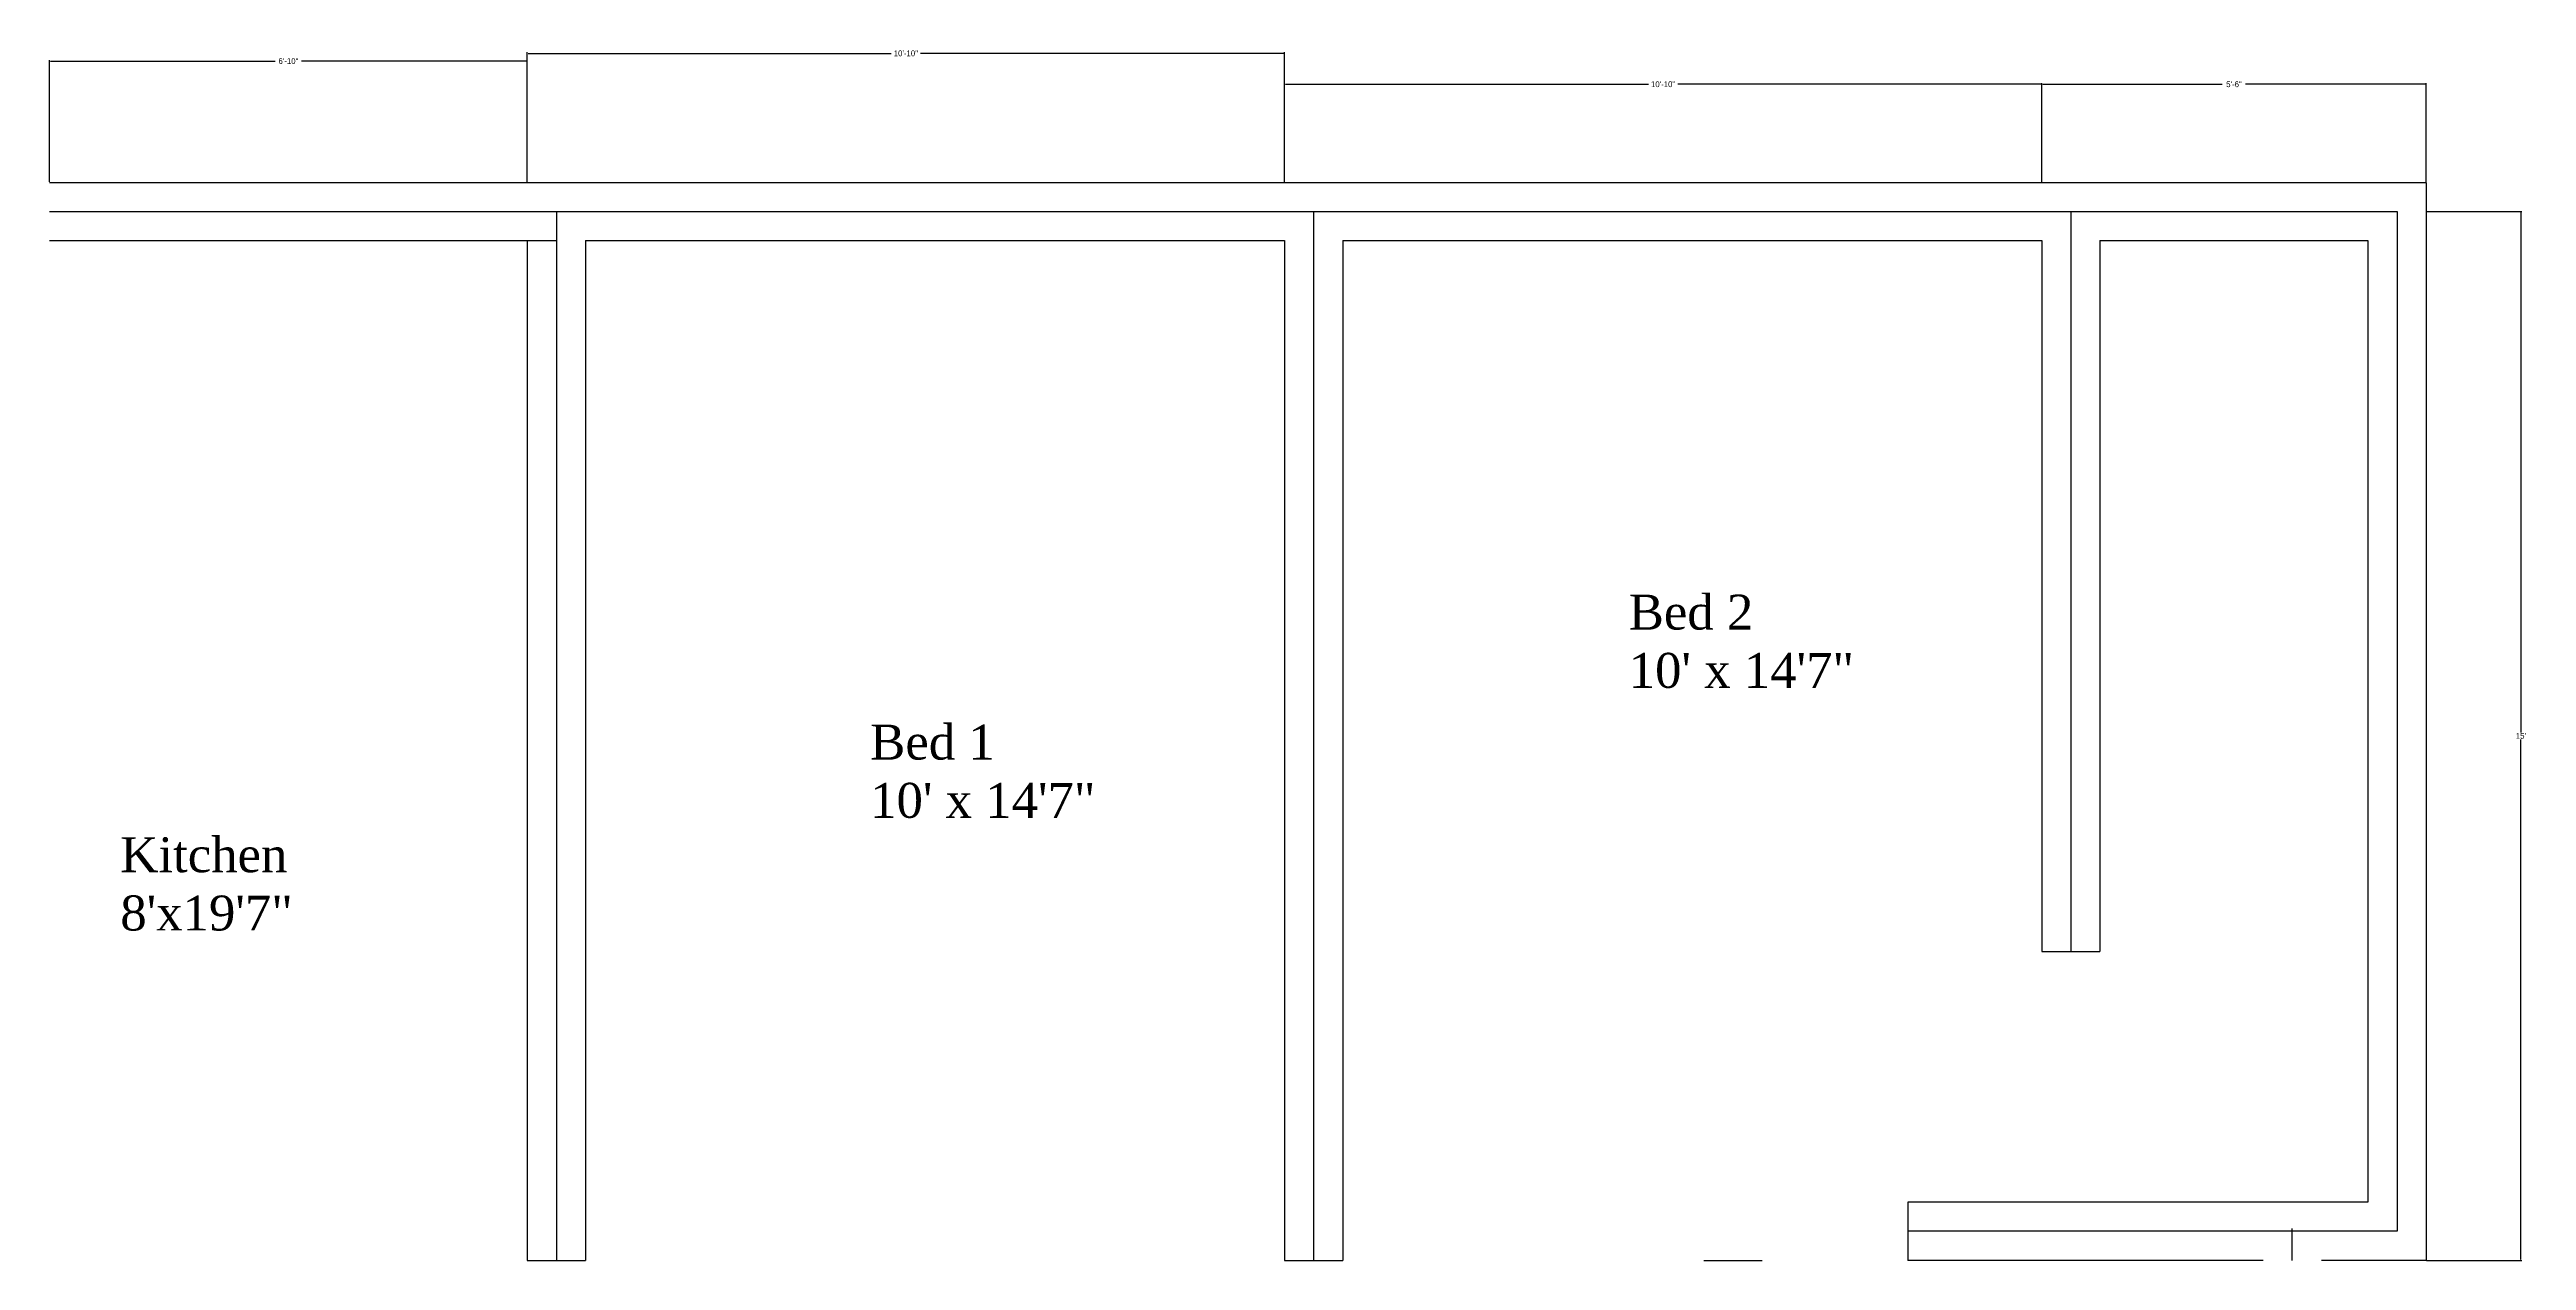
# Model space of a CAD drawing. Header units: inches. Extents: x -23324 to -22327, y 9655 to 10453.
# Drawn here: x -22752.1 to -22326.9, y 10244.7 to 10452.5 of the extents above; entities that cross this region are included whole.
import ezdxf

# ---------------------------------------------------------------- set-up
doc = ezdxf.new("R2010")
doc.units = ezdxf.units.IN
doc.header["$MEASUREMENT"] = 0
doc.dimstyles.get("Standard").update_dxf_attribs({"dimtxt": 1, "dimasz": 0.18, "dimexe": 0.18, "dimexo": 0.0625, "dimgap": 0.09, "dimtad": 0, "dimtih": 1, "dimtoh": 1, "dimdec": 0, "dimzin": 2, "dimdsep": 46, "dimlunit": 4, "dimtxsty": 'Standard', "dimcen": 0.09, "dimclrt": 5, "dimadec": 0, "dimazin": 0, "dimtfac": 1, "dimtdec": 0, "dimtofl": 0, "dimtmove": 0, "dimatfit": 3, "dimfxl": 1, "dimtolj": 1, "dimtzin": 0, "dimarcsym": 0})

# ---------------------------------------------------------------- blocks, each defined once
blk = doc.blocks.new('*D5')
at = {"color": 0, "lineweight": -2}
for p, q in [((-22752.14, 10429.78), (-22752.14, 10450.7)), ((-22751.96, 10450.52), (-22713.4, 10450.52)), ((-22670.32, 10450.52), (-22708.89, 10450.52)), ((-22670.14, 10429.78), (-22670.14, 10450.7))]:
    blk.add_line(p, q, dxfattribs=at)
at = {"color": 0}
for points in [[(-22751.96, 10450.55), (-22751.96, 10450.49), (-22752.14, 10450.52)], [(-22670.32, 10450.55), (-22670.32, 10450.49), (-22670.14, 10450.52)]]:
    blk.add_solid(points, dxfattribs=at)
at = {"layer": 'Defpoints', "color": 0}
for p in [(-22752.14, 10450.52), (-22752.14, 10429.72), (-22670.14, 10429.72)]:
    blk.add_point(p, dxfattribs=at)
at = {"color": 5, "insert": (-22711.14, 10450.52), "char_height": 1, "attachment_point": 5}
blk.add_mtext('\\A1;6\'-10"', dxfattribs=at)
blk = doc.blocks.new('*D6')
at = {"color": 0, "lineweight": -2}
for p, q in [((-22670.14, 10429.78), (-22670.14, 10452.03)), ((-22669.96, 10451.85), (-22607.65, 10451.85)), ((-22540.32, 10451.85), (-22602.64, 10451.85)), ((-22540.14, 10429.78), (-22540.14, 10452.03))]:
    blk.add_line(p, q, dxfattribs=at)
at = {"color": 0}
for points in [[(-22669.96, 10451.88), (-22669.96, 10451.82), (-22670.14, 10451.85)], [(-22540.32, 10451.88), (-22540.32, 10451.82), (-22540.14, 10451.85)]]:
    blk.add_solid(points, dxfattribs=at)
at = {"layer": 'Defpoints', "color": 0}
for p in [(-22540.14, 10451.85), (-22670.14, 10429.72), (-22540.14, 10429.72)]:
    blk.add_point(p, dxfattribs=at)
at = {"color": 5, "insert": (-22605.14, 10451.85), "char_height": 1, "attachment_point": 5}
blk.add_mtext('\\A1;10\'-10"', dxfattribs=at)
blk = doc.blocks.new('*D7')
at = {"color": 0, "lineweight": -2}
for p, q in [((-22540.14, 10429.78), (-22540.14, 10446.73)), ((-22539.96, 10446.55), (-22477.65, 10446.55)), ((-22410.32, 10446.55), (-22472.64, 10446.55)), ((-22410.14, 10429.78), (-22410.14, 10446.73))]:
    blk.add_line(p, q, dxfattribs=at)
at = {"color": 0}
for points in [[(-22539.96, 10446.58), (-22539.96, 10446.52), (-22540.14, 10446.55)], [(-22410.32, 10446.58), (-22410.32, 10446.52), (-22410.14, 10446.55)]]:
    blk.add_solid(points, dxfattribs=at)
at = {"layer": 'Defpoints', "color": 0}
for p in [(-22410.14, 10446.55), (-22540.14, 10429.72), (-22410.14, 10429.72)]:
    blk.add_point(p, dxfattribs=at)
at = {"color": 5, "insert": (-22475.14, 10446.55), "char_height": 1, "attachment_point": 5}
blk.add_mtext('\\A1;10\'-10"', dxfattribs=at)
blk = doc.blocks.new('*D8')
at = {"color": 0, "lineweight": -2}
for p, q in [((-22410.14, 10429.78), (-22410.14, 10446.73)), ((-22409.96, 10446.55), (-22379.15, 10446.55)), ((-22344.32, 10446.55), (-22375.14, 10446.55)), ((-22344.14, 10429.78), (-22344.14, 10446.73))]:
    blk.add_line(p, q, dxfattribs=at)
at = {"color": 0}
for points in [[(-22409.96, 10446.58), (-22409.96, 10446.52), (-22410.14, 10446.55)], [(-22344.32, 10446.58), (-22344.32, 10446.52), (-22344.14, 10446.55)]]:
    blk.add_solid(points, dxfattribs=at)
at = {"layer": 'Defpoints', "color": 0}
for p in [(-22344.14, 10446.55), (-22410.14, 10429.72), (-22344.14, 10429.72)]:
    blk.add_point(p, dxfattribs=at)
at = {"color": 5, "insert": (-22377.14, 10446.55), "char_height": 1, "attachment_point": 5}
blk.add_mtext('\\A1;5\'-6"', dxfattribs=at)
blk = doc.blocks.new('*D9')
at = {"color": 0, "lineweight": -2}
for p, q in [((-22344.08, 10424.72), (-22327.7, 10424.72)), ((-22327.88, 10424.54), (-22327.88, 10335.31)), ((-22327.88, 10244.9), (-22327.88, 10334.13)), ((-22344.08, 10244.72), (-22327.7, 10244.72))]:
    blk.add_line(p, q, dxfattribs=at)
at = {"color": 0}
for points in [[(-22327.91, 10424.54), (-22327.85, 10424.54), (-22327.88, 10424.72)], [(-22327.91, 10244.9), (-22327.85, 10244.9), (-22327.88, 10244.72)]]:
    blk.add_solid(points, dxfattribs=at)
at = {"layer": 'Defpoints', "color": 0}
for p in [(-22344.14, 10424.72), (-22344.14, 10244.72), (-22327.88, 10244.72)]:
    blk.add_point(p, dxfattribs=at)
at = {"color": 5, "insert": (-22327.88, 10334.72), "char_height": 1, "attachment_point": 5}
blk.add_mtext("\\A1;15'", dxfattribs=at)

msp = doc.modelspace()

# ---------------------------------------------------------------- linework, layer by layer
for p, q in [((-22752.14, 10429.72), (-22670.14, 10429.72)), ((-22670.14, 10429.72), (-22540.14, 10429.72)), ((-22540.14, 10429.72), (-22410.14, 10429.72)), ((-22410.14, 10429.72), (-22344.14, 10429.72)), ((-22344.14, 10429.72), (-22344.14, 10419.72)), ((-22535.14, 10424.72), (-22535.14, 10244.72)), ((-22535.14, 10424.72), (-22535.14, 10244.72)), ((-22752.14, 10419.72), (-22670.14, 10419.72)), ((-22670.14, 10419.72), (-22670.14, 10244.72)), ((-22670.14, 10419.72), (-22665.14, 10419.72)), ((-22660.14, 10419.72), (-22660.14, 10244.72)), ((-22660.14, 10419.72), (-22540.14, 10419.72)), ((-22540.14, 10419.72), (-22540.14, 10244.72)), ((-22530.14, 10419.72), (-22410.14, 10419.72)), ((-22530.14, 10419.72), (-22530.14, 10244.72)), ((-22410.14, 10419.72), (-22410.14, 10297.72)), ((-22400.14, 10419.72), (-22354.14, 10419.72)), ((-22400.14, 10419.72), (-22400.14, 10297.72)), ((-22354.14, 10419.72), (-22354.14, 10254.72)), ((-22344.14, 10419.72), (-22344.14, 10244.72)), ((-22410.14, 10297.72), (-22400.14, 10297.72)), ((-22362.14, 10254.72), (-22433.14, 10254.72)), ((-22433.14, 10254.72), (-22433.14, 10244.72)), ((-22354.14, 10254.72), (-22362.14, 10254.72)), ((-22670.14, 10244.72), (-22660.14, 10244.72)), ((-22540.14, 10244.72), (-22530.14, 10244.72)), ((-22468.14, 10244.72), (-22458.14, 10244.72)), ((-22372.14, 10244.72), (-22433.14, 10244.72)), ((-22344.14, 10244.72), (-22362.14, 10244.72))]:
    msp.add_line(p, q)
at = {"color": 1}
for p, q in [((-22752.14, 10424.72), (-22670.14, 10424.72)), ((-22670.14, 10424.72), (-22540.14, 10424.72)), ((-22665.14, 10424.72), (-22665.14, 10244.72)), ((-22540.14, 10424.72), (-22410.14, 10424.72)), ((-22535.14, 10424.72), (-22535.14, 10244.72)), ((-22410.14, 10424.72), (-22349.14, 10424.72)), ((-22405.14, 10424.72), (-22405.14, 10297.72)), ((-22349.14, 10424.72), (-22349.14, 10249.72)), ((-22362.14, 10249.72), (-22433.14, 10249.72)), ((-22367.14, 10244.72), (-22367.14, 10250.17)), ((-22349.14, 10249.72), (-22362.14, 10249.72))]:
    msp.add_line(p, q, dxfattribs=at)

# ---------------------------------------------------------------- texts
at = {"char_height": 6, "attachment_point": 1}
for s, insert in [('{\\fTimes New Roman|b0|i0|c0|p18;Bed 2\\P10\' x 14\'7"}', (-22481.05, 10358.97)), ('{\\fTimes New Roman|b0|i0|c0|p18;Bed 1\\P10\' x 14\'7"}', (-22611.27, 10336.67)), ('{\\fTimes New Roman|b0|i0|c0|p18;Kitchen\\P8\'x19\'7"}', (-22740, 10317.34))]:
    msp.add_mtext(s, dxfattribs=dict(at, insert=insert))

# ---------------------------------------------------------------- dimensions: what is measured, and where the dimension line sits
for base, p1, p2, picture, middle in [((-22540.14, 10451.85), (-22670.14, 10429.72), (-22540.14, 10429.72), '*D6', (-22605.14, 10451.85)), ((-22752.14, 10450.52), (-22670.14, 10429.72), (-22752.14, 10429.72), '*D5', (-22711.14, 10450.52)), ((-22410.14, 10446.55), (-22540.14, 10429.72), (-22410.14, 10429.72), '*D7', (-22475.14, 10446.55)), ((-22344.14, 10446.55), (-22410.14, 10429.72), (-22344.14, 10429.72), '*D8', (-22377.14, 10446.55))]:
    dim = msp.add_linear_dim(base=base, p1=p1, p2=p2, dimstyle='Standard')
    dim.commit()
    dim.dimension.update_dxf_attribs({"geometry": picture, "text_midpoint": middle})
dim = msp.add_linear_dim(base=(-22327.88, 10244.72), p1=(-22344.14, 10424.72), p2=(-22344.14, 10244.72), angle=90, dimstyle='Standard')
dim.commit()
dim.dimension.update_dxf_attribs({"geometry": '*D9', "text_midpoint": (-22327.88, 10334.72)})

doc.saveas('drawing.dxf')
